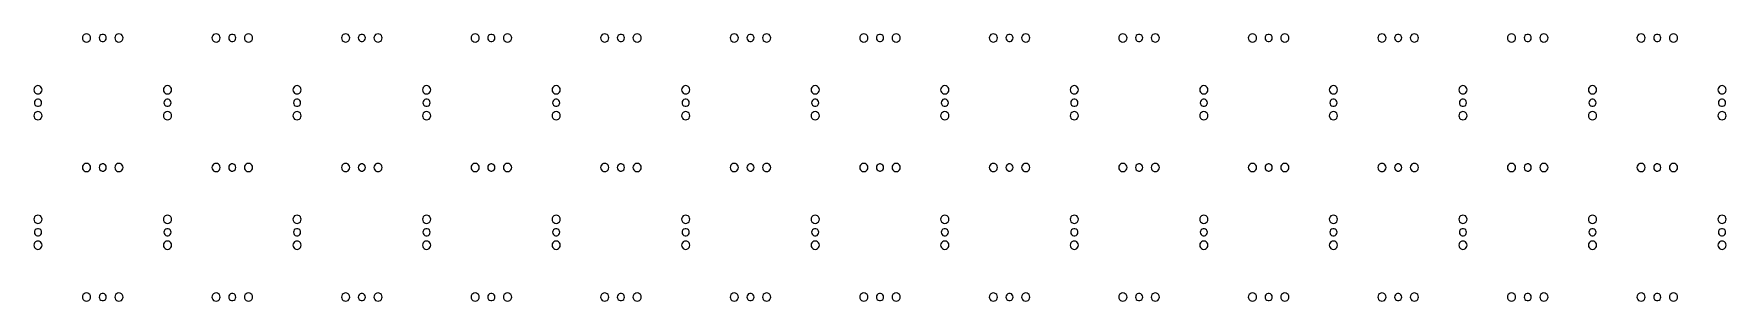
# Model space of a CAD drawing. Extents: x 218 to 2830, y 44 to 456.
import ezdxf

# ---------------------------------------------------------------- set-up
doc = ezdxf.new("R2010")
doc.units = 0
doc.layers.get('0').update_dxf_attribs({"linetype": 'CONTINUOUS'})

msp = doc.modelspace()

# ---------------------------------------------------------------- linework, layer by layer
for points in [[(300.962, 443.961), (302.732, 444.863), (304.137, 446.268), (305.039, 448.038), (305.35, 450), (305.039, 451.962), (304.137, 453.732), (302.732, 455.137), (300.962, 456.039), (299, 456.35), (297.038, 456.039), (295.268, 455.137), (293.863, 453.732), (292.961, 451.962), (292.65, 450), (292.961, 448.038), (293.863, 446.268), (295.268, 444.863), (297.038, 443.961), (299, 443.65)], [(326.778, 445.188), (328.256, 446.429), (329.221, 448.1), (329.556, 450), (329.221, 451.9), (328.256, 453.571), (326.778, 454.812), (324.965, 455.472), (323.035, 455.472), (321.222, 454.812), (319.744, 453.571), (318.779, 451.9), (318.444, 450), (318.779, 448.1), (319.744, 446.429), (321.222, 445.188), (323.035, 444.528), (324.965, 444.528)], [(350.962, 443.961), (352.732, 444.863), (354.137, 446.268), (355.039, 448.038), (355.35, 450), (355.039, 451.962), (354.137, 453.732), (352.732, 455.137), (350.962, 456.039), (349, 456.35), (347.038, 456.039), (345.268, 455.137), (343.863, 453.732), (342.961, 451.962), (342.65, 450), (342.961, 448.038), (343.863, 446.268), (345.268, 444.863), (347.038, 443.961), (349, 443.65)], [(500.962, 443.961), (502.732, 444.863), (504.137, 446.268), (505.039, 448.038), (505.35, 450), (505.039, 451.962), (504.137, 453.732), (502.732, 455.137), (500.962, 456.039), (499, 456.35), (497.038, 456.039), (495.268, 455.137), (493.863, 453.732), (492.961, 451.962), (492.65, 450), (492.961, 448.038), (493.863, 446.268), (495.268, 444.863), (497.038, 443.961), (499, 443.65)], [(526.778, 445.188), (528.256, 446.429), (529.221, 448.1), (529.556, 450), (529.221, 451.9), (528.256, 453.571), (526.778, 454.812), (524.965, 455.472), (523.035, 455.472), (521.222, 454.812), (519.744, 453.571), (518.779, 451.9), (518.444, 450), (518.779, 448.1), (519.744, 446.429), (521.222, 445.188), (523.035, 444.528), (524.965, 444.528)], [(550.962, 443.961), (552.732, 444.863), (554.137, 446.268), (555.039, 448.038), (555.35, 450), (555.039, 451.962), (554.137, 453.732), (552.732, 455.137), (550.962, 456.039), (549, 456.35), (547.038, 456.039), (545.268, 455.137), (543.863, 453.732), (542.961, 451.962), (542.65, 450), (542.961, 448.038), (543.863, 446.268), (545.268, 444.863), (547.038, 443.961), (549, 443.65)], [(700.962, 443.961), (702.732, 444.863), (704.137, 446.268), (705.039, 448.038), (705.35, 450), (705.039, 451.962), (704.137, 453.732), (702.732, 455.137), (700.962, 456.039), (699, 456.35), (697.038, 456.039), (695.268, 455.137), (693.863, 453.732), (692.961, 451.962), (692.65, 450), (692.961, 448.038), (693.863, 446.268), (695.268, 444.863), (697.038, 443.961), (699, 443.65)], [(726.778, 445.188), (728.256, 446.429), (729.221, 448.1), (729.556, 450), (729.221, 451.9), (728.256, 453.571), (726.778, 454.812), (724.965, 455.472), (723.035, 455.472), (721.222, 454.812), (719.744, 453.571), (718.779, 451.9), (718.444, 450), (718.779, 448.1), (719.744, 446.429), (721.222, 445.188), (723.035, 444.528), (724.965, 444.528)], [(750.962, 443.961), (752.732, 444.863), (754.137, 446.268), (755.039, 448.038), (755.35, 450), (755.039, 451.962), (754.137, 453.732), (752.732, 455.137), (750.962, 456.039), (749, 456.35), (747.038, 456.039), (745.268, 455.137), (743.863, 453.732), (742.961, 451.962), (742.65, 450), (742.961, 448.038), (743.863, 446.268), (745.268, 444.863), (747.038, 443.961), (749, 443.65)], [(900.962, 443.961), (902.732, 444.863), (904.137, 446.268), (905.039, 448.038), (905.35, 450), (905.039, 451.962), (904.137, 453.732), (902.732, 455.137), (900.962, 456.039), (899, 456.35), (897.038, 456.039), (895.268, 455.137), (893.863, 453.732), (892.961, 451.962), (892.65, 450), (892.961, 448.038), (893.863, 446.268), (895.268, 444.863), (897.038, 443.961), (899, 443.65)], [(926.778, 445.188), (928.256, 446.429), (929.221, 448.1), (929.556, 450), (929.221, 451.9), (928.256, 453.571), (926.778, 454.812), (924.965, 455.472), (923.035, 455.472), (921.222, 454.812), (919.744, 453.571), (918.779, 451.9), (918.444, 450), (918.779, 448.1), (919.744, 446.429), (921.222, 445.188), (923.035, 444.528), (924.965, 444.528)], [(950.962, 443.961), (952.732, 444.863), (954.137, 446.268), (955.039, 448.038), (955.35, 450), (955.039, 451.962), (954.137, 453.732), (952.732, 455.137), (950.962, 456.039), (949, 456.35), (947.038, 456.039), (945.268, 455.137), (943.863, 453.732), (942.961, 451.962), (942.65, 450), (942.961, 448.038), (943.863, 446.268), (945.268, 444.863), (947.038, 443.961), (949, 443.65)], [(1100.96, 443.961), (1102.73, 444.863), (1104.14, 446.268), (1105.04, 448.038), (1105.35, 450), (1105.04, 451.962), (1104.14, 453.732), (1102.73, 455.137), (1100.96, 456.039), (1099, 456.35), (1097.04, 456.039), (1095.27, 455.137), (1093.86, 453.732), (1092.96, 451.962), (1092.65, 450), (1092.96, 448.038), (1093.86, 446.268), (1095.27, 444.863), (1097.04, 443.961), (1099, 443.65)], [(1126.78, 445.188), (1128.26, 446.429), (1129.22, 448.1), (1129.56, 450), (1129.22, 451.9), (1128.26, 453.571), (1126.78, 454.812), (1124.96, 455.472), (1123.04, 455.472), (1121.22, 454.812), (1119.74, 453.571), (1118.78, 451.9), (1118.44, 450), (1118.78, 448.1), (1119.74, 446.429), (1121.22, 445.188), (1123.04, 444.528), (1124.96, 444.528)], [(1150.96, 443.961), (1152.73, 444.863), (1154.14, 446.268), (1155.04, 448.038), (1155.35, 450), (1155.04, 451.962), (1154.14, 453.732), (1152.73, 455.137), (1150.96, 456.039), (1149, 456.35), (1147.04, 456.039), (1145.27, 455.137), (1143.86, 453.732), (1142.96, 451.962), (1142.65, 450), (1142.96, 448.038), (1143.86, 446.268), (1145.27, 444.863), (1147.04, 443.961), (1149, 443.65)], [(1300.96, 443.961), (1302.73, 444.863), (1304.14, 446.268), (1305.04, 448.038), (1305.35, 450), (1305.04, 451.962), (1304.14, 453.732), (1302.73, 455.137), (1300.96, 456.039), (1299, 456.35), (1297.04, 456.039), (1295.27, 455.137), (1293.86, 453.732), (1292.96, 451.962), (1292.65, 450), (1292.96, 448.038), (1293.86, 446.268), (1295.27, 444.863), (1297.04, 443.961), (1299, 443.65)], [(1326.78, 445.188), (1328.26, 446.429), (1329.22, 448.1), (1329.56, 450), (1329.22, 451.9), (1328.26, 453.571), (1326.78, 454.812), (1324.96, 455.472), (1323.04, 455.472), (1321.22, 454.812), (1319.74, 453.571), (1318.78, 451.9), (1318.44, 450), (1318.78, 448.1), (1319.74, 446.429), (1321.22, 445.188), (1323.04, 444.528), (1324.96, 444.528)], [(1350.96, 443.961), (1352.73, 444.863), (1354.14, 446.268), (1355.04, 448.038), (1355.35, 450), (1355.04, 451.962), (1354.14, 453.732), (1352.73, 455.137), (1350.96, 456.039), (1349, 456.35), (1347.04, 456.039), (1345.27, 455.137), (1343.86, 453.732), (1342.96, 451.962), (1342.65, 450), (1342.96, 448.038), (1343.86, 446.268), (1345.27, 444.863), (1347.04, 443.961), (1349, 443.65)], [(1500.96, 443.961), (1502.73, 444.863), (1504.14, 446.268), (1505.04, 448.038), (1505.35, 450), (1505.04, 451.962), (1504.14, 453.732), (1502.73, 455.137), (1500.96, 456.039), (1499, 456.35), (1497.04, 456.039), (1495.27, 455.137), (1493.86, 453.732), (1492.96, 451.962), (1492.65, 450), (1492.96, 448.038), (1493.86, 446.268), (1495.27, 444.863), (1497.04, 443.961), (1499, 443.65)], [(1526.78, 445.188), (1528.26, 446.429), (1529.22, 448.1), (1529.56, 450), (1529.22, 451.9), (1528.26, 453.571), (1526.78, 454.812), (1524.96, 455.472), (1523.04, 455.472), (1521.22, 454.812), (1519.74, 453.571), (1518.78, 451.9), (1518.44, 450), (1518.78, 448.1), (1519.74, 446.429), (1521.22, 445.188), (1523.04, 444.528), (1524.96, 444.528)], [(1550.96, 443.961), (1552.73, 444.863), (1554.14, 446.268), (1555.04, 448.038), (1555.35, 450), (1555.04, 451.962), (1554.14, 453.732), (1552.73, 455.137), (1550.96, 456.039), (1549, 456.35), (1547.04, 456.039), (1545.27, 455.137), (1543.86, 453.732), (1542.96, 451.962), (1542.65, 450), (1542.96, 448.038), (1543.86, 446.268), (1545.27, 444.863), (1547.04, 443.961), (1549, 443.65)], [(1700.96, 443.961), (1702.73, 444.863), (1704.14, 446.268), (1705.04, 448.038), (1705.35, 450), (1705.04, 451.962), (1704.14, 453.732), (1702.73, 455.137), (1700.96, 456.039), (1699, 456.35), (1697.04, 456.039), (1695.27, 455.137), (1693.86, 453.732), (1692.96, 451.962), (1692.65, 450), (1692.96, 448.038), (1693.86, 446.268), (1695.27, 444.863), (1697.04, 443.961), (1699, 443.65)], [(1726.78, 445.188), (1728.26, 446.429), (1729.22, 448.1), (1729.56, 450), (1729.22, 451.9), (1728.26, 453.571), (1726.78, 454.812), (1724.96, 455.472), (1723.04, 455.472), (1721.22, 454.812), (1719.74, 453.571), (1718.78, 451.9), (1718.44, 450), (1718.78, 448.1), (1719.74, 446.429), (1721.22, 445.188), (1723.04, 444.528), (1724.96, 444.528)], [(1750.96, 443.961), (1752.73, 444.863), (1754.14, 446.268), (1755.04, 448.038), (1755.35, 450), (1755.04, 451.962), (1754.14, 453.732), (1752.73, 455.137), (1750.96, 456.039), (1749, 456.35), (1747.04, 456.039), (1745.27, 455.137), (1743.86, 453.732), (1742.96, 451.962), (1742.65, 450), (1742.96, 448.038), (1743.86, 446.268), (1745.27, 444.863), (1747.04, 443.961), (1749, 443.65)], [(1900.96, 443.961), (1902.73, 444.863), (1904.14, 446.268), (1905.04, 448.038), (1905.35, 450), (1905.04, 451.962), (1904.14, 453.732), (1902.73, 455.137), (1900.96, 456.039), (1899, 456.35), (1897.04, 456.039), (1895.27, 455.137), (1893.86, 453.732), (1892.96, 451.962), (1892.65, 450), (1892.96, 448.038), (1893.86, 446.268), (1895.27, 444.863), (1897.04, 443.961), (1899, 443.65)], [(1926.78, 445.188), (1928.26, 446.429), (1929.22, 448.1), (1929.56, 450), (1929.22, 451.9), (1928.26, 453.571), (1926.78, 454.812), (1924.96, 455.472), (1923.04, 455.472), (1921.22, 454.812), (1919.74, 453.571), (1918.78, 451.9), (1918.44, 450), (1918.78, 448.1), (1919.74, 446.429), (1921.22, 445.188), (1923.04, 444.528), (1924.96, 444.528)], [(1950.96, 443.961), (1952.73, 444.863), (1954.14, 446.268), (1955.04, 448.038), (1955.35, 450), (1955.04, 451.962), (1954.14, 453.732), (1952.73, 455.137), (1950.96, 456.039), (1949, 456.35), (1947.04, 456.039), (1945.27, 455.137), (1943.86, 453.732), (1942.96, 451.962), (1942.65, 450), (1942.96, 448.038), (1943.86, 446.268), (1945.27, 444.863), (1947.04, 443.961), (1949, 443.65)], [(2100.96, 443.961), (2102.73, 444.863), (2104.14, 446.268), (2105.04, 448.038), (2105.35, 450), (2105.04, 451.962), (2104.14, 453.732), (2102.73, 455.137), (2100.96, 456.039), (2099, 456.35), (2097.04, 456.039), (2095.27, 455.137), (2093.86, 453.732), (2092.96, 451.962), (2092.65, 450), (2092.96, 448.038), (2093.86, 446.268), (2095.27, 444.863), (2097.04, 443.961), (2099, 443.65)], [(2126.78, 445.188), (2128.26, 446.429), (2129.22, 448.1), (2129.56, 450), (2129.22, 451.9), (2128.26, 453.571), (2126.78, 454.812), (2124.96, 455.472), (2123.04, 455.472), (2121.22, 454.812), (2119.74, 453.571), (2118.78, 451.9), (2118.44, 450), (2118.78, 448.1), (2119.74, 446.429), (2121.22, 445.188), (2123.04, 444.528), (2124.96, 444.528)], [(2150.96, 443.961), (2152.73, 444.863), (2154.14, 446.268), (2155.04, 448.038), (2155.35, 450), (2155.04, 451.962), (2154.14, 453.732), (2152.73, 455.137), (2150.96, 456.039), (2149, 456.35), (2147.04, 456.039), (2145.27, 455.137), (2143.86, 453.732), (2142.96, 451.962), (2142.65, 450), (2142.96, 448.038), (2143.86, 446.268), (2145.27, 444.863), (2147.04, 443.961), (2149, 443.65)], [(2300.96, 443.961), (2302.73, 444.863), (2304.14, 446.268), (2305.04, 448.038), (2305.35, 450), (2305.04, 451.962), (2304.14, 453.732), (2302.73, 455.137), (2300.96, 456.039), (2299, 456.35), (2297.04, 456.039), (2295.27, 455.137), (2293.86, 453.732), (2292.96, 451.962), (2292.65, 450), (2292.96, 448.038), (2293.86, 446.268), (2295.27, 444.863), (2297.04, 443.961), (2299, 443.65)], [(2326.78, 445.188), (2328.26, 446.429), (2329.22, 448.1), (2329.56, 450), (2329.22, 451.9), (2328.26, 453.571), (2326.78, 454.812), (2324.96, 455.472), (2323.04, 455.472), (2321.22, 454.812), (2319.74, 453.571), (2318.78, 451.9), (2318.44, 450), (2318.78, 448.1), (2319.74, 446.429), (2321.22, 445.188), (2323.04, 444.528), (2324.96, 444.528)], [(2350.96, 443.961), (2352.73, 444.863), (2354.14, 446.268), (2355.04, 448.038), (2355.35, 450), (2355.04, 451.962), (2354.14, 453.732), (2352.73, 455.137), (2350.96, 456.039), (2349, 456.35), (2347.04, 456.039), (2345.27, 455.137), (2343.86, 453.732), (2342.96, 451.962), (2342.65, 450), (2342.96, 448.038), (2343.86, 446.268), (2345.27, 444.863), (2347.04, 443.961), (2349, 443.65)], [(2500.96, 443.961), (2502.73, 444.863), (2504.14, 446.268), (2505.04, 448.038), (2505.35, 450), (2505.04, 451.962), (2504.14, 453.732), (2502.73, 455.137), (2500.96, 456.039), (2499, 456.35), (2497.04, 456.039), (2495.27, 455.137), (2493.86, 453.732), (2492.96, 451.962), (2492.65, 450), (2492.96, 448.038), (2493.86, 446.268), (2495.27, 444.863), (2497.04, 443.961), (2499, 443.65)], [(2526.78, 445.188), (2528.26, 446.429), (2529.22, 448.1), (2529.56, 450), (2529.22, 451.9), (2528.26, 453.571), (2526.78, 454.812), (2524.96, 455.472), (2523.04, 455.472), (2521.22, 454.812), (2519.74, 453.571), (2518.78, 451.9), (2518.44, 450), (2518.78, 448.1), (2519.74, 446.429), (2521.22, 445.188), (2523.04, 444.528), (2524.96, 444.528)], [(2550.96, 443.961), (2552.73, 444.863), (2554.14, 446.268), (2555.04, 448.038), (2555.35, 450), (2555.04, 451.962), (2554.14, 453.732), (2552.73, 455.137), (2550.96, 456.039), (2549, 456.35), (2547.04, 456.039), (2545.27, 455.137), (2543.86, 453.732), (2542.96, 451.962), (2542.65, 450), (2542.96, 448.038), (2543.86, 446.268), (2545.27, 444.863), (2547.04, 443.961), (2549, 443.65)], [(2700.96, 443.961), (2702.73, 444.863), (2704.14, 446.268), (2705.04, 448.038), (2705.35, 450), (2705.04, 451.962), (2704.14, 453.732), (2702.73, 455.137), (2700.96, 456.039), (2699, 456.35), (2697.04, 456.039), (2695.27, 455.137), (2693.86, 453.732), (2692.96, 451.962), (2692.65, 450), (2692.96, 448.038), (2693.86, 446.268), (2695.27, 444.863), (2697.04, 443.961), (2699, 443.65)], [(2726.78, 445.188), (2728.26, 446.429), (2729.22, 448.1), (2729.56, 450), (2729.22, 451.9), (2728.26, 453.571), (2726.78, 454.812), (2724.96, 455.472), (2723.04, 455.472), (2721.22, 454.812), (2719.74, 453.571), (2718.78, 451.9), (2718.44, 450), (2718.78, 448.1), (2719.74, 446.429), (2721.22, 445.188), (2723.04, 444.528), (2724.96, 444.528)], [(2750.96, 443.961), (2752.73, 444.863), (2754.14, 446.268), (2755.04, 448.038), (2755.35, 450), (2755.04, 451.962), (2754.14, 453.732), (2752.73, 455.137), (2750.96, 456.039), (2749, 456.35), (2747.04, 456.039), (2745.27, 455.137), (2743.86, 453.732), (2742.96, 451.962), (2742.65, 450), (2742.96, 448.038), (2743.86, 446.268), (2745.27, 444.863), (2747.04, 443.961), (2749, 443.65)], [(225.962, 363.961), (227.732, 364.863), (229.137, 366.268), (230.039, 368.038), (230.35, 370), (230.039, 371.962), (229.137, 373.732), (227.732, 375.137), (225.962, 376.039), (224, 376.35), (222.038, 376.039), (220.268, 375.137), (218.863, 373.732), (217.961, 371.962), (217.65, 370), (217.961, 368.038), (218.863, 366.268), (220.268, 364.863), (222.038, 363.961), (224, 363.65)], [(425.962, 363.961), (427.732, 364.863), (429.137, 366.268), (430.039, 368.038), (430.35, 370), (430.039, 371.962), (429.137, 373.732), (427.732, 375.137), (425.962, 376.039), (424, 376.35), (422.038, 376.039), (420.268, 375.137), (418.863, 373.732), (417.961, 371.962), (417.65, 370), (417.961, 368.038), (418.863, 366.268), (420.268, 364.863), (422.038, 363.961), (424, 363.65)], [(625.962, 363.961), (627.732, 364.863), (629.137, 366.268), (630.039, 368.038), (630.35, 370), (630.039, 371.962), (629.137, 373.732), (627.732, 375.137), (625.962, 376.039), (624, 376.35), (622.038, 376.039), (620.268, 375.137), (618.863, 373.732), (617.961, 371.962), (617.65, 370), (617.961, 368.038), (618.863, 366.268), (620.268, 364.863), (622.038, 363.961), (624, 363.65)], [(825.962, 363.961), (827.732, 364.863), (829.137, 366.268), (830.039, 368.038), (830.35, 370), (830.039, 371.962), (829.137, 373.732), (827.732, 375.137), (825.962, 376.039), (824, 376.35), (822.038, 376.039), (820.268, 375.137), (818.863, 373.732), (817.961, 371.962), (817.65, 370), (817.961, 368.038), (818.863, 366.268), (820.268, 364.863), (822.038, 363.961), (824, 363.65)], [(1025.96, 363.961), (1027.73, 364.863), (1029.14, 366.268), (1030.04, 368.038), (1030.35, 370), (1030.04, 371.962), (1029.14, 373.732), (1027.73, 375.137), (1025.96, 376.039), (1024, 376.35), (1022.04, 376.039), (1020.27, 375.137), (1018.86, 373.732), (1017.96, 371.962), (1017.65, 370), (1017.96, 368.038), (1018.86, 366.268), (1020.27, 364.863), (1022.04, 363.961), (1024, 363.65)], [(1225.96, 363.961), (1227.73, 364.863), (1229.14, 366.268), (1230.04, 368.038), (1230.35, 370), (1230.04, 371.962), (1229.14, 373.732), (1227.73, 375.137), (1225.96, 376.039), (1224, 376.35), (1222.04, 376.039), (1220.27, 375.137), (1218.86, 373.732), (1217.96, 371.962), (1217.65, 370), (1217.96, 368.038), (1218.86, 366.268), (1220.27, 364.863), (1222.04, 363.961), (1224, 363.65)], [(1425.96, 363.961), (1427.73, 364.863), (1429.14, 366.268), (1430.04, 368.038), (1430.35, 370), (1430.04, 371.962), (1429.14, 373.732), (1427.73, 375.137), (1425.96, 376.039), (1424, 376.35), (1422.04, 376.039), (1420.27, 375.137), (1418.86, 373.732), (1417.96, 371.962), (1417.65, 370), (1417.96, 368.038), (1418.86, 366.268), (1420.27, 364.863), (1422.04, 363.961), (1424, 363.65)], [(1625.96, 363.961), (1627.73, 364.863), (1629.14, 366.268), (1630.04, 368.038), (1630.35, 370), (1630.04, 371.962), (1629.14, 373.732), (1627.73, 375.137), (1625.96, 376.039), (1624, 376.35), (1622.04, 376.039), (1620.27, 375.137), (1618.86, 373.732), (1617.96, 371.962), (1617.65, 370), (1617.96, 368.038), (1618.86, 366.268), (1620.27, 364.863), (1622.04, 363.961), (1624, 363.65)], [(1825.96, 363.961), (1827.73, 364.863), (1829.14, 366.268), (1830.04, 368.038), (1830.35, 370), (1830.04, 371.962), (1829.14, 373.732), (1827.73, 375.137), (1825.96, 376.039), (1824, 376.35), (1822.04, 376.039), (1820.27, 375.137), (1818.86, 373.732), (1817.96, 371.962), (1817.65, 370), (1817.96, 368.038), (1818.86, 366.268), (1820.27, 364.863), (1822.04, 363.961), (1824, 363.65)], [(2025.96, 363.961), (2027.73, 364.863), (2029.14, 366.268), (2030.04, 368.038), (2030.35, 370), (2030.04, 371.962), (2029.14, 373.732), (2027.73, 375.137), (2025.96, 376.039), (2024, 376.35), (2022.04, 376.039), (2020.27, 375.137), (2018.86, 373.732), (2017.96, 371.962), (2017.65, 370), (2017.96, 368.038), (2018.86, 366.268), (2020.27, 364.863), (2022.04, 363.961), (2024, 363.65)], [(2225.96, 363.961), (2227.73, 364.863), (2229.14, 366.268), (2230.04, 368.038), (2230.35, 370), (2230.04, 371.962), (2229.14, 373.732), (2227.73, 375.137), (2225.96, 376.039), (2224, 376.35), (2222.04, 376.039), (2220.27, 375.137), (2218.86, 373.732), (2217.96, 371.962), (2217.65, 370), (2217.96, 368.038), (2218.86, 366.268), (2220.27, 364.863), (2222.04, 363.961), (2224, 363.65)], [(2425.96, 363.961), (2427.73, 364.863), (2429.14, 366.268), (2430.04, 368.038), (2430.35, 370), (2430.04, 371.962), (2429.14, 373.732), (2427.73, 375.137), (2425.96, 376.039), (2424, 376.35), (2422.04, 376.039), (2420.27, 375.137), (2418.86, 373.732), (2417.96, 371.962), (2417.65, 370), (2417.96, 368.038), (2418.86, 366.268), (2420.27, 364.863), (2422.04, 363.961), (2424, 363.65)], [(2625.96, 363.961), (2627.73, 364.863), (2629.14, 366.268), (2630.04, 368.038), (2630.35, 370), (2630.04, 371.962), (2629.14, 373.732), (2627.73, 375.137), (2625.96, 376.039), (2624, 376.35), (2622.04, 376.039), (2620.27, 375.137), (2618.86, 373.732), (2617.96, 371.962), (2617.65, 370), (2617.96, 368.038), (2618.86, 366.268), (2620.27, 364.863), (2622.04, 363.961), (2624, 363.65)], [(2825.96, 363.961), (2827.73, 364.863), (2829.14, 366.268), (2830.04, 368.038), (2830.35, 370), (2830.04, 371.962), (2829.14, 373.732), (2827.73, 375.137), (2825.96, 376.039), (2824, 376.35), (2822.04, 376.039), (2820.27, 375.137), (2818.86, 373.732), (2817.96, 371.962), (2817.65, 370), (2817.96, 368.038), (2818.86, 366.268), (2820.27, 364.863), (2822.04, 363.961), (2824, 363.65)], [(226.778, 345.188), (228.256, 346.429), (229.221, 348.1), (229.556, 350), (229.221, 351.9), (228.256, 353.571), (226.778, 354.812), (224.965, 355.472), (223.035, 355.472), (221.222, 354.812), (219.744, 353.571), (218.779, 351.9), (218.444, 350), (218.779, 348.1), (219.744, 346.429), (221.222, 345.188), (223.035, 344.528), (224.965, 344.528)], [(426.778, 345.188), (428.256, 346.429), (429.221, 348.1), (429.556, 350), (429.221, 351.9), (428.256, 353.571), (426.778, 354.812), (424.965, 355.472), (423.035, 355.472), (421.222, 354.812), (419.744, 353.571), (418.779, 351.9), (418.444, 350), (418.779, 348.1), (419.744, 346.429), (421.222, 345.188), (423.035, 344.528), (424.965, 344.528)], [(626.778, 345.188), (628.256, 346.429), (629.221, 348.1), (629.556, 350), (629.221, 351.9), (628.256, 353.571), (626.778, 354.812), (624.965, 355.472), (623.035, 355.472), (621.222, 354.812), (619.744, 353.571), (618.779, 351.9), (618.444, 350), (618.779, 348.1), (619.744, 346.429), (621.222, 345.188), (623.035, 344.528), (624.965, 344.528)], [(826.778, 345.188), (828.256, 346.429), (829.221, 348.1), (829.556, 350), (829.221, 351.9), (828.256, 353.571), (826.778, 354.812), (824.965, 355.472), (823.035, 355.472), (821.222, 354.812), (819.744, 353.571), (818.779, 351.9), (818.444, 350), (818.779, 348.1), (819.744, 346.429), (821.222, 345.188), (823.035, 344.528), (824.965, 344.528)], [(1026.78, 345.188), (1028.26, 346.429), (1029.22, 348.1), (1029.56, 350), (1029.22, 351.9), (1028.26, 353.571), (1026.78, 354.812), (1024.96, 355.472), (1023.04, 355.472), (1021.22, 354.812), (1019.74, 353.571), (1018.78, 351.9), (1018.44, 350), (1018.78, 348.1), (1019.74, 346.429), (1021.22, 345.188), (1023.04, 344.528), (1024.96, 344.528)], [(1226.78, 345.188), (1228.26, 346.429), (1229.22, 348.1), (1229.56, 350), (1229.22, 351.9), (1228.26, 353.571), (1226.78, 354.812), (1224.96, 355.472), (1223.04, 355.472), (1221.22, 354.812), (1219.74, 353.571), (1218.78, 351.9), (1218.44, 350), (1218.78, 348.1), (1219.74, 346.429), (1221.22, 345.188), (1223.04, 344.528), (1224.96, 344.528)], [(1426.78, 345.188), (1428.26, 346.429), (1429.22, 348.1), (1429.56, 350), (1429.22, 351.9), (1428.26, 353.571), (1426.78, 354.812), (1424.96, 355.472), (1423.04, 355.472), (1421.22, 354.812), (1419.74, 353.571), (1418.78, 351.9), (1418.44, 350), (1418.78, 348.1), (1419.74, 346.429), (1421.22, 345.188), (1423.04, 344.528), (1424.96, 344.528)], [(1626.78, 345.188), (1628.26, 346.429), (1629.22, 348.1), (1629.56, 350), (1629.22, 351.9), (1628.26, 353.571), (1626.78, 354.812), (1624.96, 355.472), (1623.04, 355.472), (1621.22, 354.812), (1619.74, 353.571), (1618.78, 351.9), (1618.44, 350), (1618.78, 348.1), (1619.74, 346.429), (1621.22, 345.188), (1623.04, 344.528), (1624.96, 344.528)], [(1826.78, 345.188), (1828.26, 346.429), (1829.22, 348.1), (1829.56, 350), (1829.22, 351.9), (1828.26, 353.571), (1826.78, 354.812), (1824.96, 355.472), (1823.04, 355.472), (1821.22, 354.812), (1819.74, 353.571), (1818.78, 351.9), (1818.44, 350), (1818.78, 348.1), (1819.74, 346.429), (1821.22, 345.188), (1823.04, 344.528), (1824.96, 344.528)], [(2026.78, 345.188), (2028.26, 346.429), (2029.22, 348.1), (2029.56, 350), (2029.22, 351.9), (2028.26, 353.571), (2026.78, 354.812), (2024.96, 355.472), (2023.04, 355.472), (2021.22, 354.812), (2019.74, 353.571), (2018.78, 351.9), (2018.44, 350), (2018.78, 348.1), (2019.74, 346.429), (2021.22, 345.188), (2023.04, 344.528), (2024.96, 344.528)], [(2226.78, 345.188), (2228.26, 346.429), (2229.22, 348.1), (2229.56, 350), (2229.22, 351.9), (2228.26, 353.571), (2226.78, 354.812), (2224.96, 355.472), (2223.04, 355.472), (2221.22, 354.812), (2219.74, 353.571), (2218.78, 351.9), (2218.44, 350), (2218.78, 348.1), (2219.74, 346.429), (2221.22, 345.188), (2223.04, 344.528), (2224.96, 344.528)], [(2426.78, 345.188), (2428.26, 346.429), (2429.22, 348.1), (2429.56, 350), (2429.22, 351.9), (2428.26, 353.571), (2426.78, 354.812), (2424.96, 355.472), (2423.04, 355.472), (2421.22, 354.812), (2419.74, 353.571), (2418.78, 351.9), (2418.44, 350), (2418.78, 348.1), (2419.74, 346.429), (2421.22, 345.188), (2423.04, 344.528), (2424.96, 344.528)], [(2626.78, 345.188), (2628.26, 346.429), (2629.22, 348.1), (2629.56, 350), (2629.22, 351.9), (2628.26, 353.571), (2626.78, 354.812), (2624.96, 355.472), (2623.04, 355.472), (2621.22, 354.812), (2619.74, 353.571), (2618.78, 351.9), (2618.44, 350), (2618.78, 348.1), (2619.74, 346.429), (2621.22, 345.188), (2623.04, 344.528), (2624.96, 344.528)], [(2826.78, 345.188), (2828.26, 346.429), (2829.22, 348.1), (2829.56, 350), (2829.22, 351.9), (2828.26, 353.571), (2826.78, 354.812), (2824.96, 355.472), (2823.04, 355.472), (2821.22, 354.812), (2819.74, 353.571), (2818.78, 351.9), (2818.44, 350), (2818.78, 348.1), (2819.74, 346.429), (2821.22, 345.188), (2823.04, 344.528), (2824.96, 344.528)], [(225.962, 323.961), (227.732, 324.863), (229.137, 326.268), (230.039, 328.038), (230.35, 330), (230.039, 331.962), (229.137, 333.732), (227.732, 335.137), (225.962, 336.039), (224, 336.35), (222.038, 336.039), (220.268, 335.137), (218.863, 333.732), (217.961, 331.962), (217.65, 330), (217.961, 328.038), (218.863, 326.268), (220.268, 324.863), (222.038, 323.961), (224, 323.65)], [(425.962, 323.961), (427.732, 324.863), (429.137, 326.268), (430.039, 328.038), (430.35, 330), (430.039, 331.962), (429.137, 333.732), (427.732, 335.137), (425.962, 336.039), (424, 336.35), (422.038, 336.039), (420.268, 335.137), (418.863, 333.732), (417.961, 331.962), (417.65, 330), (417.961, 328.038), (418.863, 326.268), (420.268, 324.863), (422.038, 323.961), (424, 323.65)], [(625.962, 323.961), (627.732, 324.863), (629.137, 326.268), (630.039, 328.038), (630.35, 330), (630.039, 331.962), (629.137, 333.732), (627.732, 335.137), (625.962, 336.039), (624, 336.35), (622.038, 336.039), (620.268, 335.137), (618.863, 333.732), (617.961, 331.962), (617.65, 330), (617.961, 328.038), (618.863, 326.268), (620.268, 324.863), (622.038, 323.961), (624, 323.65)], [(825.962, 323.961), (827.732, 324.863), (829.137, 326.268), (830.039, 328.038), (830.35, 330), (830.039, 331.962), (829.137, 333.732), (827.732, 335.137), (825.962, 336.039), (824, 336.35), (822.038, 336.039), (820.268, 335.137), (818.863, 333.732), (817.961, 331.962), (817.65, 330), (817.961, 328.038), (818.863, 326.268), (820.268, 324.863), (822.038, 323.961), (824, 323.65)], [(1025.96, 323.961), (1027.73, 324.863), (1029.14, 326.268), (1030.04, 328.038), (1030.35, 330), (1030.04, 331.962), (1029.14, 333.732), (1027.73, 335.137), (1025.96, 336.039), (1024, 336.35), (1022.04, 336.039), (1020.27, 335.137), (1018.86, 333.732), (1017.96, 331.962), (1017.65, 330), (1017.96, 328.038), (1018.86, 326.268), (1020.27, 324.863), (1022.04, 323.961), (1024, 323.65)], [(1225.96, 323.961), (1227.73, 324.863), (1229.14, 326.268), (1230.04, 328.038), (1230.35, 330), (1230.04, 331.962), (1229.14, 333.732), (1227.73, 335.137), (1225.96, 336.039), (1224, 336.35), (1222.04, 336.039), (1220.27, 335.137), (1218.86, 333.732), (1217.96, 331.962), (1217.65, 330), (1217.96, 328.038), (1218.86, 326.268), (1220.27, 324.863), (1222.04, 323.961), (1224, 323.65)], [(1425.96, 323.961), (1427.73, 324.863), (1429.14, 326.268), (1430.04, 328.038), (1430.35, 330), (1430.04, 331.962), (1429.14, 333.732), (1427.73, 335.137), (1425.96, 336.039), (1424, 336.35), (1422.04, 336.039), (1420.27, 335.137), (1418.86, 333.732), (1417.96, 331.962), (1417.65, 330), (1417.96, 328.038), (1418.86, 326.268), (1420.27, 324.863), (1422.04, 323.961), (1424, 323.65)], [(1625.96, 323.961), (1627.73, 324.863), (1629.14, 326.268), (1630.04, 328.038), (1630.35, 330), (1630.04, 331.962), (1629.14, 333.732), (1627.73, 335.137), (1625.96, 336.039), (1624, 336.35), (1622.04, 336.039), (1620.27, 335.137), (1618.86, 333.732), (1617.96, 331.962), (1617.65, 330), (1617.96, 328.038), (1618.86, 326.268), (1620.27, 324.863), (1622.04, 323.961), (1624, 323.65)], [(1825.96, 323.961), (1827.73, 324.863), (1829.14, 326.268), (1830.04, 328.038), (1830.35, 330), (1830.04, 331.962), (1829.14, 333.732), (1827.73, 335.137), (1825.96, 336.039), (1824, 336.35), (1822.04, 336.039), (1820.27, 335.137), (1818.86, 333.732), (1817.96, 331.962), (1817.65, 330), (1817.96, 328.038), (1818.86, 326.268), (1820.27, 324.863), (1822.04, 323.961), (1824, 323.65)], [(2025.96, 323.961), (2027.73, 324.863), (2029.14, 326.268), (2030.04, 328.038), (2030.35, 330), (2030.04, 331.962), (2029.14, 333.732), (2027.73, 335.137), (2025.96, 336.039), (2024, 336.35), (2022.04, 336.039), (2020.27, 335.137), (2018.86, 333.732), (2017.96, 331.962), (2017.65, 330), (2017.96, 328.038), (2018.86, 326.268), (2020.27, 324.863), (2022.04, 323.961), (2024, 323.65)], [(2225.96, 323.961), (2227.73, 324.863), (2229.14, 326.268), (2230.04, 328.038), (2230.35, 330), (2230.04, 331.962), (2229.14, 333.732), (2227.73, 335.137), (2225.96, 336.039), (2224, 336.35), (2222.04, 336.039), (2220.27, 335.137), (2218.86, 333.732), (2217.96, 331.962), (2217.65, 330), (2217.96, 328.038), (2218.86, 326.268), (2220.27, 324.863), (2222.04, 323.961), (2224, 323.65)], [(2425.96, 323.961), (2427.73, 324.863), (2429.14, 326.268), (2430.04, 328.038), (2430.35, 330), (2430.04, 331.962), (2429.14, 333.732), (2427.73, 335.137), (2425.96, 336.039), (2424, 336.35), (2422.04, 336.039), (2420.27, 335.137), (2418.86, 333.732), (2417.96, 331.962), (2417.65, 330), (2417.96, 328.038), (2418.86, 326.268), (2420.27, 324.863), (2422.04, 323.961), (2424, 323.65)], [(2625.96, 323.961), (2627.73, 324.863), (2629.14, 326.268), (2630.04, 328.038), (2630.35, 330), (2630.04, 331.962), (2629.14, 333.732), (2627.73, 335.137), (2625.96, 336.039), (2624, 336.35), (2622.04, 336.039), (2620.27, 335.137), (2618.86, 333.732), (2617.96, 331.962), (2617.65, 330), (2617.96, 328.038), (2618.86, 326.268), (2620.27, 324.863), (2622.04, 323.961), (2624, 323.65)], [(2825.96, 323.961), (2827.73, 324.863), (2829.14, 326.268), (2830.04, 328.038), (2830.35, 330), (2830.04, 331.962), (2829.14, 333.732), (2827.73, 335.137), (2825.96, 336.039), (2824, 336.35), (2822.04, 336.039), (2820.27, 335.137), (2818.86, 333.732), (2817.96, 331.962), (2817.65, 330), (2817.96, 328.038), (2818.86, 326.268), (2820.27, 324.863), (2822.04, 323.961), (2824, 323.65)], [(300.962, 243.961), (302.732, 244.863), (304.137, 246.268), (305.039, 248.038), (305.35, 250), (305.039, 251.962), (304.137, 253.732), (302.732, 255.137), (300.962, 256.039), (299, 256.35), (297.038, 256.039), (295.268, 255.137), (293.863, 253.732), (292.961, 251.962), (292.65, 250), (292.961, 248.038), (293.863, 246.268), (295.268, 244.863), (297.038, 243.961), (299, 243.65)], [(326.778, 245.188), (328.256, 246.429), (329.221, 248.1), (329.556, 250), (329.221, 251.9), (328.256, 253.571), (326.778, 254.812), (324.965, 255.472), (323.035, 255.472), (321.222, 254.812), (319.744, 253.571), (318.779, 251.9), (318.444, 250), (318.779, 248.1), (319.744, 246.429), (321.222, 245.188), (323.035, 244.528), (324.965, 244.528)], [(350.962, 243.961), (352.732, 244.863), (354.137, 246.268), (355.039, 248.038), (355.35, 250), (355.039, 251.962), (354.137, 253.732), (352.732, 255.137), (350.962, 256.039), (349, 256.35), (347.038, 256.039), (345.268, 255.137), (343.863, 253.732), (342.961, 251.962), (342.65, 250), (342.961, 248.038), (343.863, 246.268), (345.268, 244.863), (347.038, 243.961), (349, 243.65)], [(500.962, 243.961), (502.732, 244.863), (504.137, 246.268), (505.039, 248.038), (505.35, 250), (505.039, 251.962), (504.137, 253.732), (502.732, 255.137), (500.962, 256.039), (499, 256.35), (497.038, 256.039), (495.268, 255.137), (493.863, 253.732), (492.961, 251.962), (492.65, 250), (492.961, 248.038), (493.863, 246.268), (495.268, 244.863), (497.038, 243.961), (499, 243.65)], [(526.778, 245.188), (528.256, 246.429), (529.221, 248.1), (529.556, 250), (529.221, 251.9), (528.256, 253.571), (526.778, 254.812), (524.965, 255.472), (523.035, 255.472), (521.222, 254.812), (519.744, 253.571), (518.779, 251.9), (518.444, 250), (518.779, 248.1), (519.744, 246.429), (521.222, 245.188), (523.035, 244.528), (524.965, 244.528)], [(550.962, 243.961), (552.732, 244.863), (554.137, 246.268), (555.039, 248.038), (555.35, 250), (555.039, 251.962), (554.137, 253.732), (552.732, 255.137), (550.962, 256.039), (549, 256.35), (547.038, 256.039), (545.268, 255.137), (543.863, 253.732), (542.961, 251.962), (542.65, 250), (542.961, 248.038), (543.863, 246.268), (545.268, 244.863), (547.038, 243.961), (549, 243.65)], [(700.962, 243.961), (702.732, 244.863), (704.137, 246.268), (705.039, 248.038), (705.35, 250), (705.039, 251.962), (704.137, 253.732), (702.732, 255.137), (700.962, 256.039), (699, 256.35), (697.038, 256.039), (695.268, 255.137), (693.863, 253.732), (692.961, 251.962), (692.65, 250), (692.961, 248.038), (693.863, 246.268), (695.268, 244.863), (697.038, 243.961), (699, 243.65)], [(726.778, 245.188), (728.256, 246.429), (729.221, 248.1), (729.556, 250), (729.221, 251.9), (728.256, 253.571), (726.778, 254.812), (724.965, 255.472), (723.035, 255.472), (721.222, 254.812), (719.744, 253.571), (718.779, 251.9), (718.444, 250), (718.779, 248.1), (719.744, 246.429), (721.222, 245.188), (723.035, 244.528), (724.965, 244.528)], [(750.962, 243.961), (752.732, 244.863), (754.137, 246.268), (755.039, 248.038), (755.35, 250), (755.039, 251.962), (754.137, 253.732), (752.732, 255.137), (750.962, 256.039), (749, 256.35), (747.038, 256.039), (745.268, 255.137), (743.863, 253.732), (742.961, 251.962), (742.65, 250), (742.961, 248.038), (743.863, 246.268), (745.268, 244.863), (747.038, 243.961), (749, 243.65)], [(900.962, 243.961), (902.732, 244.863), (904.137, 246.268), (905.039, 248.038), (905.35, 250), (905.039, 251.962), (904.137, 253.732), (902.732, 255.137), (900.962, 256.039), (899, 256.35), (897.038, 256.039), (895.268, 255.137), (893.863, 253.732), (892.961, 251.962), (892.65, 250), (892.961, 248.038), (893.863, 246.268), (895.268, 244.863), (897.038, 243.961), (899, 243.65)], [(926.778, 245.188), (928.256, 246.429), (929.221, 248.1), (929.556, 250), (929.221, 251.9), (928.256, 253.571), (926.778, 254.812), (924.965, 255.472), (923.035, 255.472), (921.222, 254.812), (919.744, 253.571), (918.779, 251.9), (918.444, 250), (918.779, 248.1), (919.744, 246.429), (921.222, 245.188), (923.035, 244.528), (924.965, 244.528)], [(950.962, 243.961), (952.732, 244.863), (954.137, 246.268), (955.039, 248.038), (955.35, 250), (955.039, 251.962), (954.137, 253.732), (952.732, 255.137), (950.962, 256.039), (949, 256.35), (947.038, 256.039), (945.268, 255.137), (943.863, 253.732), (942.961, 251.962), (942.65, 250), (942.961, 248.038), (943.863, 246.268), (945.268, 244.863), (947.038, 243.961), (949, 243.65)], [(1100.96, 243.961), (1102.73, 244.863), (1104.14, 246.268), (1105.04, 248.038), (1105.35, 250), (1105.04, 251.962), (1104.14, 253.732), (1102.73, 255.137), (1100.96, 256.039), (1099, 256.35), (1097.04, 256.039), (1095.27, 255.137), (1093.86, 253.732), (1092.96, 251.962), (1092.65, 250), (1092.96, 248.038), (1093.86, 246.268), (1095.27, 244.863), (1097.04, 243.961), (1099, 243.65)], [(1126.78, 245.188), (1128.26, 246.429), (1129.22, 248.1), (1129.56, 250), (1129.22, 251.9), (1128.26, 253.571), (1126.78, 254.812), (1124.96, 255.472), (1123.04, 255.472), (1121.22, 254.812), (1119.74, 253.571), (1118.78, 251.9), (1118.44, 250), (1118.78, 248.1), (1119.74, 246.429), (1121.22, 245.188), (1123.04, 244.528), (1124.96, 244.528)], [(1150.96, 243.961), (1152.73, 244.863), (1154.14, 246.268), (1155.04, 248.038), (1155.35, 250), (1155.04, 251.962), (1154.14, 253.732), (1152.73, 255.137), (1150.96, 256.039), (1149, 256.35), (1147.04, 256.039), (1145.27, 255.137), (1143.86, 253.732), (1142.96, 251.962), (1142.65, 250), (1142.96, 248.038), (1143.86, 246.268), (1145.27, 244.863), (1147.04, 243.961), (1149, 243.65)], [(1300.96, 243.961), (1302.73, 244.863), (1304.14, 246.268), (1305.04, 248.038), (1305.35, 250), (1305.04, 251.962), (1304.14, 253.732), (1302.73, 255.137), (1300.96, 256.039), (1299, 256.35), (1297.04, 256.039), (1295.27, 255.137), (1293.86, 253.732), (1292.96, 251.962), (1292.65, 250), (1292.96, 248.038), (1293.86, 246.268), (1295.27, 244.863), (1297.04, 243.961), (1299, 243.65)], [(1326.78, 245.188), (1328.26, 246.429), (1329.22, 248.1), (1329.56, 250), (1329.22, 251.9), (1328.26, 253.571), (1326.78, 254.812), (1324.96, 255.472), (1323.04, 255.472), (1321.22, 254.812), (1319.74, 253.571), (1318.78, 251.9), (1318.44, 250), (1318.78, 248.1), (1319.74, 246.429), (1321.22, 245.188), (1323.04, 244.528), (1324.96, 244.528)], [(1350.96, 243.961), (1352.73, 244.863), (1354.14, 246.268), (1355.04, 248.038), (1355.35, 250), (1355.04, 251.962), (1354.14, 253.732), (1352.73, 255.137), (1350.96, 256.039), (1349, 256.35), (1347.04, 256.039), (1345.27, 255.137), (1343.86, 253.732), (1342.96, 251.962), (1342.65, 250), (1342.96, 248.038), (1343.86, 246.268), (1345.27, 244.863), (1347.04, 243.961), (1349, 243.65)], [(1500.96, 243.961), (1502.73, 244.863), (1504.14, 246.268), (1505.04, 248.038), (1505.35, 250), (1505.04, 251.962), (1504.14, 253.732), (1502.73, 255.137), (1500.96, 256.039), (1499, 256.35), (1497.04, 256.039), (1495.27, 255.137), (1493.86, 253.732), (1492.96, 251.962), (1492.65, 250), (1492.96, 248.038), (1493.86, 246.268), (1495.27, 244.863), (1497.04, 243.961), (1499, 243.65)], [(1526.78, 245.188), (1528.26, 246.429), (1529.22, 248.1), (1529.56, 250), (1529.22, 251.9), (1528.26, 253.571), (1526.78, 254.812), (1524.96, 255.472), (1523.04, 255.472), (1521.22, 254.812), (1519.74, 253.571), (1518.78, 251.9), (1518.44, 250), (1518.78, 248.1), (1519.74, 246.429), (1521.22, 245.188), (1523.04, 244.528), (1524.96, 244.528)], [(1550.96, 243.961), (1552.73, 244.863), (1554.14, 246.268), (1555.04, 248.038), (1555.35, 250), (1555.04, 251.962), (1554.14, 253.732), (1552.73, 255.137), (1550.96, 256.039), (1549, 256.35), (1547.04, 256.039), (1545.27, 255.137), (1543.86, 253.732), (1542.96, 251.962), (1542.65, 250), (1542.96, 248.038), (1543.86, 246.268), (1545.27, 244.863), (1547.04, 243.961), (1549, 243.65)], [(1700.96, 243.961), (1702.73, 244.863), (1704.14, 246.268), (1705.04, 248.038), (1705.35, 250), (1705.04, 251.962), (1704.14, 253.732), (1702.73, 255.137), (1700.96, 256.039), (1699, 256.35), (1697.04, 256.039), (1695.27, 255.137), (1693.86, 253.732), (1692.96, 251.962), (1692.65, 250), (1692.96, 248.038), (1693.86, 246.268), (1695.27, 244.863), (1697.04, 243.961), (1699, 243.65)], [(1726.78, 245.188), (1728.26, 246.429), (1729.22, 248.1), (1729.56, 250), (1729.22, 251.9), (1728.26, 253.571), (1726.78, 254.812), (1724.96, 255.472), (1723.04, 255.472), (1721.22, 254.812), (1719.74, 253.571), (1718.78, 251.9), (1718.44, 250), (1718.78, 248.1), (1719.74, 246.429), (1721.22, 245.188), (1723.04, 244.528), (1724.96, 244.528)], [(1750.96, 243.961), (1752.73, 244.863), (1754.14, 246.268), (1755.04, 248.038), (1755.35, 250), (1755.04, 251.962), (1754.14, 253.732), (1752.73, 255.137), (1750.96, 256.039), (1749, 256.35), (1747.04, 256.039), (1745.27, 255.137), (1743.86, 253.732), (1742.96, 251.962), (1742.65, 250), (1742.96, 248.038), (1743.86, 246.268), (1745.27, 244.863), (1747.04, 243.961), (1749, 243.65)], [(1900.96, 243.961), (1902.73, 244.863), (1904.14, 246.268), (1905.04, 248.038), (1905.35, 250), (1905.04, 251.962), (1904.14, 253.732), (1902.73, 255.137), (1900.96, 256.039), (1899, 256.35), (1897.04, 256.039), (1895.27, 255.137), (1893.86, 253.732), (1892.96, 251.962), (1892.65, 250), (1892.96, 248.038), (1893.86, 246.268), (1895.27, 244.863), (1897.04, 243.961), (1899, 243.65)], [(1926.78, 245.188), (1928.26, 246.429), (1929.22, 248.1), (1929.56, 250), (1929.22, 251.9), (1928.26, 253.571), (1926.78, 254.812), (1924.96, 255.472), (1923.04, 255.472), (1921.22, 254.812), (1919.74, 253.571), (1918.78, 251.9), (1918.44, 250), (1918.78, 248.1), (1919.74, 246.429), (1921.22, 245.188), (1923.04, 244.528), (1924.96, 244.528)], [(1950.96, 243.961), (1952.73, 244.863), (1954.14, 246.268), (1955.04, 248.038), (1955.35, 250), (1955.04, 251.962), (1954.14, 253.732), (1952.73, 255.137), (1950.96, 256.039), (1949, 256.35), (1947.04, 256.039), (1945.27, 255.137), (1943.86, 253.732), (1942.96, 251.962), (1942.65, 250), (1942.96, 248.038), (1943.86, 246.268), (1945.27, 244.863), (1947.04, 243.961), (1949, 243.65)], [(2100.96, 243.961), (2102.73, 244.863), (2104.14, 246.268), (2105.04, 248.038), (2105.35, 250), (2105.04, 251.962), (2104.14, 253.732), (2102.73, 255.137), (2100.96, 256.039), (2099, 256.35), (2097.04, 256.039), (2095.27, 255.137), (2093.86, 253.732), (2092.96, 251.962), (2092.65, 250), (2092.96, 248.038), (2093.86, 246.268), (2095.27, 244.863), (2097.04, 243.961), (2099, 243.65)], [(2126.78, 245.188), (2128.26, 246.429), (2129.22, 248.1), (2129.56, 250), (2129.22, 251.9), (2128.26, 253.571), (2126.78, 254.812), (2124.96, 255.472), (2123.04, 255.472), (2121.22, 254.812), (2119.74, 253.571), (2118.78, 251.9), (2118.44, 250), (2118.78, 248.1), (2119.74, 246.429), (2121.22, 245.188), (2123.04, 244.528), (2124.96, 244.528)], [(2150.96, 243.961), (2152.73, 244.863), (2154.14, 246.268), (2155.04, 248.038), (2155.35, 250), (2155.04, 251.962), (2154.14, 253.732), (2152.73, 255.137), (2150.96, 256.039), (2149, 256.35), (2147.04, 256.039), (2145.27, 255.137), (2143.86, 253.732), (2142.96, 251.962), (2142.65, 250), (2142.96, 248.038), (2143.86, 246.268), (2145.27, 244.863), (2147.04, 243.961), (2149, 243.65)], [(2300.96, 243.961), (2302.73, 244.863), (2304.14, 246.268), (2305.04, 248.038), (2305.35, 250), (2305.04, 251.962), (2304.14, 253.732), (2302.73, 255.137), (2300.96, 256.039), (2299, 256.35), (2297.04, 256.039), (2295.27, 255.137), (2293.86, 253.732), (2292.96, 251.962), (2292.65, 250), (2292.96, 248.038), (2293.86, 246.268), (2295.27, 244.863), (2297.04, 243.961), (2299, 243.65)], [(2326.78, 245.188), (2328.26, 246.429), (2329.22, 248.1), (2329.56, 250), (2329.22, 251.9), (2328.26, 253.571), (2326.78, 254.812), (2324.96, 255.472), (2323.04, 255.472), (2321.22, 254.812), (2319.74, 253.571), (2318.78, 251.9), (2318.44, 250), (2318.78, 248.1), (2319.74, 246.429), (2321.22, 245.188), (2323.04, 244.528), (2324.96, 244.528)], [(2350.96, 243.961), (2352.73, 244.863), (2354.14, 246.268), (2355.04, 248.038), (2355.35, 250), (2355.04, 251.962), (2354.14, 253.732), (2352.73, 255.137), (2350.96, 256.039), (2349, 256.35), (2347.04, 256.039), (2345.27, 255.137), (2343.86, 253.732), (2342.96, 251.962), (2342.65, 250), (2342.96, 248.038), (2343.86, 246.268), (2345.27, 244.863), (2347.04, 243.961), (2349, 243.65)], [(2500.96, 243.961), (2502.73, 244.863), (2504.14, 246.268), (2505.04, 248.038), (2505.35, 250), (2505.04, 251.962), (2504.14, 253.732), (2502.73, 255.137), (2500.96, 256.039), (2499, 256.35), (2497.04, 256.039), (2495.27, 255.137), (2493.86, 253.732), (2492.96, 251.962), (2492.65, 250), (2492.96, 248.038), (2493.86, 246.268), (2495.27, 244.863), (2497.04, 243.961), (2499, 243.65)], [(2526.78, 245.188), (2528.26, 246.429), (2529.22, 248.1), (2529.56, 250), (2529.22, 251.9), (2528.26, 253.571), (2526.78, 254.812), (2524.96, 255.472), (2523.04, 255.472), (2521.22, 254.812), (2519.74, 253.571), (2518.78, 251.9), (2518.44, 250), (2518.78, 248.1), (2519.74, 246.429), (2521.22, 245.188), (2523.04, 244.528), (2524.96, 244.528)], [(2550.96, 243.961), (2552.73, 244.863), (2554.14, 246.268), (2555.04, 248.038), (2555.35, 250), (2555.04, 251.962), (2554.14, 253.732), (2552.73, 255.137), (2550.96, 256.039), (2549, 256.35), (2547.04, 256.039), (2545.27, 255.137), (2543.86, 253.732), (2542.96, 251.962), (2542.65, 250), (2542.96, 248.038), (2543.86, 246.268), (2545.27, 244.863), (2547.04, 243.961), (2549, 243.65)], [(2700.96, 243.961), (2702.73, 244.863), (2704.14, 246.268), (2705.04, 248.038), (2705.35, 250), (2705.04, 251.962), (2704.14, 253.732), (2702.73, 255.137), (2700.96, 256.039), (2699, 256.35), (2697.04, 256.039), (2695.27, 255.137), (2693.86, 253.732), (2692.96, 251.962), (2692.65, 250), (2692.96, 248.038), (2693.86, 246.268), (2695.27, 244.863), (2697.04, 243.961), (2699, 243.65)], [(2726.78, 245.188), (2728.26, 246.429), (2729.22, 248.1), (2729.56, 250), (2729.22, 251.9), (2728.26, 253.571), (2726.78, 254.812), (2724.96, 255.472), (2723.04, 255.472), (2721.22, 254.812), (2719.74, 253.571), (2718.78, 251.9), (2718.44, 250), (2718.78, 248.1), (2719.74, 246.429), (2721.22, 245.188), (2723.04, 244.528), (2724.96, 244.528)], [(2750.96, 243.961), (2752.73, 244.863), (2754.14, 246.268), (2755.04, 248.038), (2755.35, 250), (2755.04, 251.962), (2754.14, 253.732), (2752.73, 255.137), (2750.96, 256.039), (2749, 256.35), (2747.04, 256.039), (2745.27, 255.137), (2743.86, 253.732), (2742.96, 251.962), (2742.65, 250), (2742.96, 248.038), (2743.86, 246.268), (2745.27, 244.863), (2747.04, 243.961), (2749, 243.65)], [(225.962, 163.961), (227.732, 164.863), (229.137, 166.268), (230.039, 168.038), (230.35, 170), (230.039, 171.962), (229.137, 173.732), (227.732, 175.137), (225.962, 176.039), (224, 176.35), (222.038, 176.039), (220.268, 175.137), (218.863, 173.732), (217.961, 171.962), (217.65, 170), (217.961, 168.038), (218.863, 166.268), (220.268, 164.863), (222.038, 163.961), (224, 163.65)], [(425.962, 163.961), (427.732, 164.863), (429.137, 166.268), (430.039, 168.038), (430.35, 170), (430.039, 171.962), (429.137, 173.732), (427.732, 175.137), (425.962, 176.039), (424, 176.35), (422.038, 176.039), (420.268, 175.137), (418.863, 173.732), (417.961, 171.962), (417.65, 170), (417.961, 168.038), (418.863, 166.268), (420.268, 164.863), (422.038, 163.961), (424, 163.65)], [(625.962, 163.961), (627.732, 164.863), (629.137, 166.268), (630.039, 168.038), (630.35, 170), (630.039, 171.962), (629.137, 173.732), (627.732, 175.137), (625.962, 176.039), (624, 176.35), (622.038, 176.039), (620.268, 175.137), (618.863, 173.732), (617.961, 171.962), (617.65, 170), (617.961, 168.038), (618.863, 166.268), (620.268, 164.863), (622.038, 163.961), (624, 163.65)], [(825.962, 163.961), (827.732, 164.863), (829.137, 166.268), (830.039, 168.038), (830.35, 170), (830.039, 171.962), (829.137, 173.732), (827.732, 175.137), (825.962, 176.039), (824, 176.35), (822.038, 176.039), (820.268, 175.137), (818.863, 173.732), (817.961, 171.962), (817.65, 170), (817.961, 168.038), (818.863, 166.268), (820.268, 164.863), (822.038, 163.961), (824, 163.65)], [(1025.96, 163.961), (1027.73, 164.863), (1029.14, 166.268), (1030.04, 168.038), (1030.35, 170), (1030.04, 171.962), (1029.14, 173.732), (1027.73, 175.137), (1025.96, 176.039), (1024, 176.35), (1022.04, 176.039), (1020.27, 175.137), (1018.86, 173.732), (1017.96, 171.962), (1017.65, 170), (1017.96, 168.038), (1018.86, 166.268), (1020.27, 164.863), (1022.04, 163.961), (1024, 163.65)], [(1225.96, 163.961), (1227.73, 164.863), (1229.14, 166.268), (1230.04, 168.038), (1230.35, 170), (1230.04, 171.962), (1229.14, 173.732), (1227.73, 175.137), (1225.96, 176.039), (1224, 176.35), (1222.04, 176.039), (1220.27, 175.137), (1218.86, 173.732), (1217.96, 171.962), (1217.65, 170), (1217.96, 168.038), (1218.86, 166.268), (1220.27, 164.863), (1222.04, 163.961), (1224, 163.65)], [(1425.96, 163.961), (1427.73, 164.863), (1429.14, 166.268), (1430.04, 168.038), (1430.35, 170), (1430.04, 171.962), (1429.14, 173.732), (1427.73, 175.137), (1425.96, 176.039), (1424, 176.35), (1422.04, 176.039), (1420.27, 175.137), (1418.86, 173.732), (1417.96, 171.962), (1417.65, 170), (1417.96, 168.038), (1418.86, 166.268), (1420.27, 164.863), (1422.04, 163.961), (1424, 163.65)], [(1625.96, 163.961), (1627.73, 164.863), (1629.14, 166.268), (1630.04, 168.038), (1630.35, 170), (1630.04, 171.962), (1629.14, 173.732), (1627.73, 175.137), (1625.96, 176.039), (1624, 176.35), (1622.04, 176.039), (1620.27, 175.137), (1618.86, 173.732), (1617.96, 171.962), (1617.65, 170), (1617.96, 168.038), (1618.86, 166.268), (1620.27, 164.863), (1622.04, 163.961), (1624, 163.65)], [(1825.96, 163.961), (1827.73, 164.863), (1829.14, 166.268), (1830.04, 168.038), (1830.35, 170), (1830.04, 171.962), (1829.14, 173.732), (1827.73, 175.137), (1825.96, 176.039), (1824, 176.35), (1822.04, 176.039), (1820.27, 175.137), (1818.86, 173.732), (1817.96, 171.962), (1817.65, 170), (1817.96, 168.038), (1818.86, 166.268), (1820.27, 164.863), (1822.04, 163.961), (1824, 163.65)], [(2025.96, 163.961), (2027.73, 164.863), (2029.14, 166.268), (2030.04, 168.038), (2030.35, 170), (2030.04, 171.962), (2029.14, 173.732), (2027.73, 175.137), (2025.96, 176.039), (2024, 176.35), (2022.04, 176.039), (2020.27, 175.137), (2018.86, 173.732), (2017.96, 171.962), (2017.65, 170), (2017.96, 168.038), (2018.86, 166.268), (2020.27, 164.863), (2022.04, 163.961), (2024, 163.65)], [(2225.96, 163.961), (2227.73, 164.863), (2229.14, 166.268), (2230.04, 168.038), (2230.35, 170), (2230.04, 171.962), (2229.14, 173.732), (2227.73, 175.137), (2225.96, 176.039), (2224, 176.35), (2222.04, 176.039), (2220.27, 175.137), (2218.86, 173.732), (2217.96, 171.962), (2217.65, 170), (2217.96, 168.038), (2218.86, 166.268), (2220.27, 164.863), (2222.04, 163.961), (2224, 163.65)], [(2425.96, 163.961), (2427.73, 164.863), (2429.14, 166.268), (2430.04, 168.038), (2430.35, 170), (2430.04, 171.962), (2429.14, 173.732), (2427.73, 175.137), (2425.96, 176.039), (2424, 176.35), (2422.04, 176.039), (2420.27, 175.137), (2418.86, 173.732), (2417.96, 171.962), (2417.65, 170), (2417.96, 168.038), (2418.86, 166.268), (2420.27, 164.863), (2422.04, 163.961), (2424, 163.65)], [(2625.96, 163.961), (2627.73, 164.863), (2629.14, 166.268), (2630.04, 168.038), (2630.35, 170), (2630.04, 171.962), (2629.14, 173.732), (2627.73, 175.137), (2625.96, 176.039), (2624, 176.35), (2622.04, 176.039), (2620.27, 175.137), (2618.86, 173.732), (2617.96, 171.962), (2617.65, 170), (2617.96, 168.038), (2618.86, 166.268), (2620.27, 164.863), (2622.04, 163.961), (2624, 163.65)], [(2825.96, 163.961), (2827.73, 164.863), (2829.14, 166.268), (2830.04, 168.038), (2830.35, 170), (2830.04, 171.962), (2829.14, 173.732), (2827.73, 175.137), (2825.96, 176.039), (2824, 176.35), (2822.04, 176.039), (2820.27, 175.137), (2818.86, 173.732), (2817.96, 171.962), (2817.65, 170), (2817.96, 168.038), (2818.86, 166.268), (2820.27, 164.863), (2822.04, 163.961), (2824, 163.65)], [(225.962, 123.961), (227.732, 124.863), (229.137, 126.268), (230.039, 128.038), (230.35, 130), (230.039, 131.962), (229.137, 133.732), (227.732, 135.137), (225.962, 136.039), (224, 136.35), (222.038, 136.039), (220.268, 135.137), (218.863, 133.732), (217.961, 131.962), (217.65, 130), (217.961, 128.038), (218.863, 126.268), (220.268, 124.863), (222.038, 123.961), (224, 123.65)], [(226.778, 145.188), (228.256, 146.429), (229.221, 148.1), (229.556, 150), (229.221, 151.9), (228.256, 153.571), (226.778, 154.812), (224.965, 155.472), (223.035, 155.472), (221.222, 154.812), (219.744, 153.571), (218.779, 151.9), (218.444, 150), (218.779, 148.1), (219.744, 146.429), (221.222, 145.188), (223.035, 144.528), (224.965, 144.528)], [(425.962, 123.961), (427.732, 124.863), (429.137, 126.268), (430.039, 128.038), (430.35, 130), (430.039, 131.962), (429.137, 133.732), (427.732, 135.137), (425.962, 136.039), (424, 136.35), (422.038, 136.039), (420.268, 135.137), (418.863, 133.732), (417.961, 131.962), (417.65, 130), (417.961, 128.038), (418.863, 126.268), (420.268, 124.863), (422.038, 123.961), (424, 123.65)], [(426.778, 145.188), (428.256, 146.429), (429.221, 148.1), (429.556, 150), (429.221, 151.9), (428.256, 153.571), (426.778, 154.812), (424.965, 155.472), (423.035, 155.472), (421.222, 154.812), (419.744, 153.571), (418.779, 151.9), (418.444, 150), (418.779, 148.1), (419.744, 146.429), (421.222, 145.188), (423.035, 144.528), (424.965, 144.528)], [(625.962, 123.961), (627.732, 124.863), (629.137, 126.268), (630.039, 128.038), (630.35, 130), (630.039, 131.962), (629.137, 133.732), (627.732, 135.137), (625.962, 136.039), (624, 136.35), (622.038, 136.039), (620.268, 135.137), (618.863, 133.732), (617.961, 131.962), (617.65, 130), (617.961, 128.038), (618.863, 126.268), (620.268, 124.863), (622.038, 123.961), (624, 123.65)], [(626.778, 145.188), (628.256, 146.429), (629.221, 148.1), (629.556, 150), (629.221, 151.9), (628.256, 153.571), (626.778, 154.812), (624.965, 155.472), (623.035, 155.472), (621.222, 154.812), (619.744, 153.571), (618.779, 151.9), (618.444, 150), (618.779, 148.1), (619.744, 146.429), (621.222, 145.188), (623.035, 144.528), (624.965, 144.528)], [(825.962, 123.961), (827.732, 124.863), (829.137, 126.268), (830.039, 128.038), (830.35, 130), (830.039, 131.962), (829.137, 133.732), (827.732, 135.137), (825.962, 136.039), (824, 136.35), (822.038, 136.039), (820.268, 135.137), (818.863, 133.732), (817.961, 131.962), (817.65, 130), (817.961, 128.038), (818.863, 126.268), (820.268, 124.863), (822.038, 123.961), (824, 123.65)], [(826.778, 145.188), (828.256, 146.429), (829.221, 148.1), (829.556, 150), (829.221, 151.9), (828.256, 153.571), (826.778, 154.812), (824.965, 155.472), (823.035, 155.472), (821.222, 154.812), (819.744, 153.571), (818.779, 151.9), (818.444, 150), (818.779, 148.1), (819.744, 146.429), (821.222, 145.188), (823.035, 144.528), (824.965, 144.528)], [(1025.96, 123.961), (1027.73, 124.863), (1029.14, 126.268), (1030.04, 128.038), (1030.35, 130), (1030.04, 131.962), (1029.14, 133.732), (1027.73, 135.137), (1025.96, 136.039), (1024, 136.35), (1022.04, 136.039), (1020.27, 135.137), (1018.86, 133.732), (1017.96, 131.962), (1017.65, 130), (1017.96, 128.038), (1018.86, 126.268), (1020.27, 124.863), (1022.04, 123.961), (1024, 123.65)], [(1026.78, 145.188), (1028.26, 146.429), (1029.22, 148.1), (1029.56, 150), (1029.22, 151.9), (1028.26, 153.571), (1026.78, 154.812), (1024.96, 155.472), (1023.04, 155.472), (1021.22, 154.812), (1019.74, 153.571), (1018.78, 151.9), (1018.44, 150), (1018.78, 148.1), (1019.74, 146.429), (1021.22, 145.188), (1023.04, 144.528), (1024.96, 144.528)], [(1225.96, 123.961), (1227.73, 124.863), (1229.14, 126.268), (1230.04, 128.038), (1230.35, 130), (1230.04, 131.962), (1229.14, 133.732), (1227.73, 135.137), (1225.96, 136.039), (1224, 136.35), (1222.04, 136.039), (1220.27, 135.137), (1218.86, 133.732), (1217.96, 131.962), (1217.65, 130), (1217.96, 128.038), (1218.86, 126.268), (1220.27, 124.863), (1222.04, 123.961), (1224, 123.65)], [(1226.78, 145.188), (1228.26, 146.429), (1229.22, 148.1), (1229.56, 150), (1229.22, 151.9), (1228.26, 153.571), (1226.78, 154.812), (1224.96, 155.472), (1223.04, 155.472), (1221.22, 154.812), (1219.74, 153.571), (1218.78, 151.9), (1218.44, 150), (1218.78, 148.1), (1219.74, 146.429), (1221.22, 145.188), (1223.04, 144.528), (1224.96, 144.528)], [(1425.96, 123.961), (1427.73, 124.863), (1429.14, 126.268), (1430.04, 128.038), (1430.35, 130), (1430.04, 131.962), (1429.14, 133.732), (1427.73, 135.137), (1425.96, 136.039), (1424, 136.35), (1422.04, 136.039), (1420.27, 135.137), (1418.86, 133.732), (1417.96, 131.962), (1417.65, 130), (1417.96, 128.038), (1418.86, 126.268), (1420.27, 124.863), (1422.04, 123.961), (1424, 123.65)], [(1426.78, 145.188), (1428.26, 146.429), (1429.22, 148.1), (1429.56, 150), (1429.22, 151.9), (1428.26, 153.571), (1426.78, 154.812), (1424.96, 155.472), (1423.04, 155.472), (1421.22, 154.812), (1419.74, 153.571), (1418.78, 151.9), (1418.44, 150), (1418.78, 148.1), (1419.74, 146.429), (1421.22, 145.188), (1423.04, 144.528), (1424.96, 144.528)], [(1625.96, 123.961), (1627.73, 124.863), (1629.14, 126.268), (1630.04, 128.038), (1630.35, 130), (1630.04, 131.962), (1629.14, 133.732), (1627.73, 135.137), (1625.96, 136.039), (1624, 136.35), (1622.04, 136.039), (1620.27, 135.137), (1618.86, 133.732), (1617.96, 131.962), (1617.65, 130), (1617.96, 128.038), (1618.86, 126.268), (1620.27, 124.863), (1622.04, 123.961), (1624, 123.65)], [(1626.78, 145.188), (1628.26, 146.429), (1629.22, 148.1), (1629.56, 150), (1629.22, 151.9), (1628.26, 153.571), (1626.78, 154.812), (1624.96, 155.472), (1623.04, 155.472), (1621.22, 154.812), (1619.74, 153.571), (1618.78, 151.9), (1618.44, 150), (1618.78, 148.1), (1619.74, 146.429), (1621.22, 145.188), (1623.04, 144.528), (1624.96, 144.528)], [(1825.96, 123.961), (1827.73, 124.863), (1829.14, 126.268), (1830.04, 128.038), (1830.35, 130), (1830.04, 131.962), (1829.14, 133.732), (1827.73, 135.137), (1825.96, 136.039), (1824, 136.35), (1822.04, 136.039), (1820.27, 135.137), (1818.86, 133.732), (1817.96, 131.962), (1817.65, 130), (1817.96, 128.038), (1818.86, 126.268), (1820.27, 124.863), (1822.04, 123.961), (1824, 123.65)], [(1826.78, 145.188), (1828.26, 146.429), (1829.22, 148.1), (1829.56, 150), (1829.22, 151.9), (1828.26, 153.571), (1826.78, 154.812), (1824.96, 155.472), (1823.04, 155.472), (1821.22, 154.812), (1819.74, 153.571), (1818.78, 151.9), (1818.44, 150), (1818.78, 148.1), (1819.74, 146.429), (1821.22, 145.188), (1823.04, 144.528), (1824.96, 144.528)], [(2025.96, 123.961), (2027.73, 124.863), (2029.14, 126.268), (2030.04, 128.038), (2030.35, 130), (2030.04, 131.962), (2029.14, 133.732), (2027.73, 135.137), (2025.96, 136.039), (2024, 136.35), (2022.04, 136.039), (2020.27, 135.137), (2018.86, 133.732), (2017.96, 131.962), (2017.65, 130), (2017.96, 128.038), (2018.86, 126.268), (2020.27, 124.863), (2022.04, 123.961), (2024, 123.65)], [(2026.78, 145.188), (2028.26, 146.429), (2029.22, 148.1), (2029.56, 150), (2029.22, 151.9), (2028.26, 153.571), (2026.78, 154.812), (2024.96, 155.472), (2023.04, 155.472), (2021.22, 154.812), (2019.74, 153.571), (2018.78, 151.9), (2018.44, 150), (2018.78, 148.1), (2019.74, 146.429), (2021.22, 145.188), (2023.04, 144.528), (2024.96, 144.528)], [(2225.96, 123.961), (2227.73, 124.863), (2229.14, 126.268), (2230.04, 128.038), (2230.35, 130), (2230.04, 131.962), (2229.14, 133.732), (2227.73, 135.137), (2225.96, 136.039), (2224, 136.35), (2222.04, 136.039), (2220.27, 135.137), (2218.86, 133.732), (2217.96, 131.962), (2217.65, 130), (2217.96, 128.038), (2218.86, 126.268), (2220.27, 124.863), (2222.04, 123.961), (2224, 123.65)], [(2226.78, 145.188), (2228.26, 146.429), (2229.22, 148.1), (2229.56, 150), (2229.22, 151.9), (2228.26, 153.571), (2226.78, 154.812), (2224.96, 155.472), (2223.04, 155.472), (2221.22, 154.812), (2219.74, 153.571), (2218.78, 151.9), (2218.44, 150), (2218.78, 148.1), (2219.74, 146.429), (2221.22, 145.188), (2223.04, 144.528), (2224.96, 144.528)], [(2425.96, 123.961), (2427.73, 124.863), (2429.14, 126.268), (2430.04, 128.038), (2430.35, 130), (2430.04, 131.962), (2429.14, 133.732), (2427.73, 135.137), (2425.96, 136.039), (2424, 136.35), (2422.04, 136.039), (2420.27, 135.137), (2418.86, 133.732), (2417.96, 131.962), (2417.65, 130), (2417.96, 128.038), (2418.86, 126.268), (2420.27, 124.863), (2422.04, 123.961), (2424, 123.65)], [(2426.78, 145.188), (2428.26, 146.429), (2429.22, 148.1), (2429.56, 150), (2429.22, 151.9), (2428.26, 153.571), (2426.78, 154.812), (2424.96, 155.472), (2423.04, 155.472), (2421.22, 154.812), (2419.74, 153.571), (2418.78, 151.9), (2418.44, 150), (2418.78, 148.1), (2419.74, 146.429), (2421.22, 145.188), (2423.04, 144.528), (2424.96, 144.528)], [(2625.96, 123.961), (2627.73, 124.863), (2629.14, 126.268), (2630.04, 128.038), (2630.35, 130), (2630.04, 131.962), (2629.14, 133.732), (2627.73, 135.137), (2625.96, 136.039), (2624, 136.35), (2622.04, 136.039), (2620.27, 135.137), (2618.86, 133.732), (2617.96, 131.962), (2617.65, 130), (2617.96, 128.038), (2618.86, 126.268), (2620.27, 124.863), (2622.04, 123.961), (2624, 123.65)], [(2626.78, 145.188), (2628.26, 146.429), (2629.22, 148.1), (2629.56, 150), (2629.22, 151.9), (2628.26, 153.571), (2626.78, 154.812), (2624.96, 155.472), (2623.04, 155.472), (2621.22, 154.812), (2619.74, 153.571), (2618.78, 151.9), (2618.44, 150), (2618.78, 148.1), (2619.74, 146.429), (2621.22, 145.188), (2623.04, 144.528), (2624.96, 144.528)], [(2825.96, 123.961), (2827.73, 124.863), (2829.14, 126.268), (2830.04, 128.038), (2830.35, 130), (2830.04, 131.962), (2829.14, 133.732), (2827.73, 135.137), (2825.96, 136.039), (2824, 136.35), (2822.04, 136.039), (2820.27, 135.137), (2818.86, 133.732), (2817.96, 131.962), (2817.65, 130), (2817.96, 128.038), (2818.86, 126.268), (2820.27, 124.863), (2822.04, 123.961), (2824, 123.65)], [(2826.78, 145.188), (2828.26, 146.429), (2829.22, 148.1), (2829.56, 150), (2829.22, 151.9), (2828.26, 153.571), (2826.78, 154.812), (2824.96, 155.472), (2823.04, 155.472), (2821.22, 154.812), (2819.74, 153.571), (2818.78, 151.9), (2818.44, 150), (2818.78, 148.1), (2819.74, 146.429), (2821.22, 145.188), (2823.04, 144.528), (2824.96, 144.528)], [(300.962, 43.9608), (302.732, 44.8627), (304.137, 46.2676), (305.039, 48.0377), (305.35, 50), (305.039, 51.9623), (304.137, 53.7324), (302.732, 55.1373), (300.962, 56.0392), (299, 56.35), (297.038, 56.0392), (295.268, 55.1373), (293.863, 53.7324), (292.961, 51.9623), (292.65, 50), (292.961, 48.0377), (293.863, 46.2676), (295.268, 44.8627), (297.038, 43.9608), (299, 43.65)], [(326.778, 45.1881), (328.256, 46.4285), (329.221, 48.0997), (329.556, 50), (329.221, 51.9003), (328.256, 53.5715), (326.778, 54.8119), (324.965, 55.4718), (323.035, 55.4718), (321.222, 54.8119), (319.744, 53.5715), (318.779, 51.9003), (318.444, 50), (318.779, 48.0997), (319.744, 46.4285), (321.222, 45.1881), (323.035, 44.5282), (324.965, 44.5282)], [(350.962, 43.9608), (352.732, 44.8627), (354.137, 46.2676), (355.039, 48.0377), (355.35, 50), (355.039, 51.9623), (354.137, 53.7324), (352.732, 55.1373), (350.962, 56.0392), (349, 56.35), (347.038, 56.0392), (345.268, 55.1373), (343.863, 53.7324), (342.961, 51.9623), (342.65, 50), (342.961, 48.0377), (343.863, 46.2676), (345.268, 44.8627), (347.038, 43.9608), (349, 43.65)], [(500.962, 43.9608), (502.732, 44.8627), (504.137, 46.2676), (505.039, 48.0377), (505.35, 50), (505.039, 51.9623), (504.137, 53.7324), (502.732, 55.1373), (500.962, 56.0392), (499, 56.35), (497.038, 56.0392), (495.268, 55.1373), (493.863, 53.7324), (492.961, 51.9623), (492.65, 50), (492.961, 48.0377), (493.863, 46.2676), (495.268, 44.8627), (497.038, 43.9608), (499, 43.65)], [(526.778, 45.1881), (528.256, 46.4285), (529.221, 48.0997), (529.556, 50), (529.221, 51.9003), (528.256, 53.5715), (526.778, 54.8119), (524.965, 55.4718), (523.035, 55.4718), (521.222, 54.8119), (519.744, 53.5715), (518.779, 51.9003), (518.444, 50), (518.779, 48.0997), (519.744, 46.4285), (521.222, 45.1881), (523.035, 44.5282), (524.965, 44.5282)], [(550.962, 43.9608), (552.732, 44.8627), (554.137, 46.2676), (555.039, 48.0377), (555.35, 50), (555.039, 51.9623), (554.137, 53.7324), (552.732, 55.1373), (550.962, 56.0392), (549, 56.35), (547.038, 56.0392), (545.268, 55.1373), (543.863, 53.7324), (542.961, 51.9623), (542.65, 50), (542.961, 48.0377), (543.863, 46.2676), (545.268, 44.8627), (547.038, 43.9608), (549, 43.65)], [(700.962, 43.9608), (702.732, 44.8627), (704.137, 46.2676), (705.039, 48.0377), (705.35, 50), (705.039, 51.9623), (704.137, 53.7324), (702.732, 55.1373), (700.962, 56.0392), (699, 56.35), (697.038, 56.0392), (695.268, 55.1373), (693.863, 53.7324), (692.961, 51.9623), (692.65, 50), (692.961, 48.0377), (693.863, 46.2676), (695.268, 44.8627), (697.038, 43.9608), (699, 43.65)], [(726.778, 45.1881), (728.256, 46.4285), (729.221, 48.0997), (729.556, 50), (729.221, 51.9003), (728.256, 53.5715), (726.778, 54.8119), (724.965, 55.4718), (723.035, 55.4718), (721.222, 54.8119), (719.744, 53.5715), (718.779, 51.9003), (718.444, 50), (718.779, 48.0997), (719.744, 46.4285), (721.222, 45.1881), (723.035, 44.5282), (724.965, 44.5282)], [(750.962, 43.9608), (752.732, 44.8627), (754.137, 46.2676), (755.039, 48.0377), (755.35, 50), (755.039, 51.9623), (754.137, 53.7324), (752.732, 55.1373), (750.962, 56.0392), (749, 56.35), (747.038, 56.0392), (745.268, 55.1373), (743.863, 53.7324), (742.961, 51.9623), (742.65, 50), (742.961, 48.0377), (743.863, 46.2676), (745.268, 44.8627), (747.038, 43.9608), (749, 43.65)], [(900.962, 43.9608), (902.732, 44.8627), (904.137, 46.2676), (905.039, 48.0377), (905.35, 50), (905.039, 51.9623), (904.137, 53.7324), (902.732, 55.1373), (900.962, 56.0392), (899, 56.35), (897.038, 56.0392), (895.268, 55.1373), (893.863, 53.7324), (892.961, 51.9623), (892.65, 50), (892.961, 48.0377), (893.863, 46.2676), (895.268, 44.8627), (897.038, 43.9608), (899, 43.65)], [(926.778, 45.1881), (928.256, 46.4285), (929.221, 48.0997), (929.556, 50), (929.221, 51.9003), (928.256, 53.5715), (926.778, 54.8119), (924.965, 55.4718), (923.035, 55.4718), (921.222, 54.8119), (919.744, 53.5715), (918.779, 51.9003), (918.444, 50), (918.779, 48.0997), (919.744, 46.4285), (921.222, 45.1881), (923.035, 44.5282), (924.965, 44.5282)], [(950.962, 43.9608), (952.732, 44.8627), (954.137, 46.2676), (955.039, 48.0377), (955.35, 50), (955.039, 51.9623), (954.137, 53.7324), (952.732, 55.1373), (950.962, 56.0392), (949, 56.35), (947.038, 56.0392), (945.268, 55.1373), (943.863, 53.7324), (942.961, 51.9623), (942.65, 50), (942.961, 48.0377), (943.863, 46.2676), (945.268, 44.8627), (947.038, 43.9608), (949, 43.65)], [(1100.96, 43.9608), (1102.73, 44.8627), (1104.14, 46.2676), (1105.04, 48.0377), (1105.35, 50), (1105.04, 51.9623), (1104.14, 53.7324), (1102.73, 55.1373), (1100.96, 56.0392), (1099, 56.35), (1097.04, 56.0392), (1095.27, 55.1373), (1093.86, 53.7324), (1092.96, 51.9623), (1092.65, 50), (1092.96, 48.0377), (1093.86, 46.2676), (1095.27, 44.8627), (1097.04, 43.9608), (1099, 43.65)], [(1126.78, 45.1881), (1128.26, 46.4285), (1129.22, 48.0997), (1129.56, 50), (1129.22, 51.9003), (1128.26, 53.5715), (1126.78, 54.8119), (1124.96, 55.4718), (1123.04, 55.4718), (1121.22, 54.8119), (1119.74, 53.5715), (1118.78, 51.9003), (1118.44, 50), (1118.78, 48.0997), (1119.74, 46.4285), (1121.22, 45.1881), (1123.04, 44.5282), (1124.96, 44.5282)], [(1150.96, 43.9608), (1152.73, 44.8627), (1154.14, 46.2676), (1155.04, 48.0377), (1155.35, 50), (1155.04, 51.9623), (1154.14, 53.7324), (1152.73, 55.1373), (1150.96, 56.0392), (1149, 56.35), (1147.04, 56.0392), (1145.27, 55.1373), (1143.86, 53.7324), (1142.96, 51.9623), (1142.65, 50), (1142.96, 48.0377), (1143.86, 46.2676), (1145.27, 44.8627), (1147.04, 43.9608), (1149, 43.65)], [(1300.96, 43.9608), (1302.73, 44.8627), (1304.14, 46.2676), (1305.04, 48.0377), (1305.35, 50), (1305.04, 51.9623), (1304.14, 53.7324), (1302.73, 55.1373), (1300.96, 56.0392), (1299, 56.35), (1297.04, 56.0392), (1295.27, 55.1373), (1293.86, 53.7324), (1292.96, 51.9623), (1292.65, 50), (1292.96, 48.0377), (1293.86, 46.2676), (1295.27, 44.8627), (1297.04, 43.9608), (1299, 43.65)], [(1326.78, 45.1881), (1328.26, 46.4285), (1329.22, 48.0997), (1329.56, 50), (1329.22, 51.9003), (1328.26, 53.5715), (1326.78, 54.8119), (1324.96, 55.4718), (1323.04, 55.4718), (1321.22, 54.8119), (1319.74, 53.5715), (1318.78, 51.9003), (1318.44, 50), (1318.78, 48.0997), (1319.74, 46.4285), (1321.22, 45.1881), (1323.04, 44.5282), (1324.96, 44.5282)], [(1350.96, 43.9608), (1352.73, 44.8627), (1354.14, 46.2676), (1355.04, 48.0377), (1355.35, 50), (1355.04, 51.9623), (1354.14, 53.7324), (1352.73, 55.1373), (1350.96, 56.0392), (1349, 56.35), (1347.04, 56.0392), (1345.27, 55.1373), (1343.86, 53.7324), (1342.96, 51.9623), (1342.65, 50), (1342.96, 48.0377), (1343.86, 46.2676), (1345.27, 44.8627), (1347.04, 43.9608), (1349, 43.65)], [(1500.96, 43.9608), (1502.73, 44.8627), (1504.14, 46.2676), (1505.04, 48.0377), (1505.35, 50), (1505.04, 51.9623), (1504.14, 53.7324), (1502.73, 55.1373), (1500.96, 56.0392), (1499, 56.35), (1497.04, 56.0392), (1495.27, 55.1373), (1493.86, 53.7324), (1492.96, 51.9623), (1492.65, 50), (1492.96, 48.0377), (1493.86, 46.2676), (1495.27, 44.8627), (1497.04, 43.9608), (1499, 43.65)], [(1526.78, 45.1881), (1528.26, 46.4285), (1529.22, 48.0997), (1529.56, 50), (1529.22, 51.9003), (1528.26, 53.5715), (1526.78, 54.8119), (1524.96, 55.4718), (1523.04, 55.4718), (1521.22, 54.8119), (1519.74, 53.5715), (1518.78, 51.9003), (1518.44, 50), (1518.78, 48.0997), (1519.74, 46.4285), (1521.22, 45.1881), (1523.04, 44.5282), (1524.96, 44.5282)], [(1550.96, 43.9608), (1552.73, 44.8627), (1554.14, 46.2676), (1555.04, 48.0377), (1555.35, 50), (1555.04, 51.9623), (1554.14, 53.7324), (1552.73, 55.1373), (1550.96, 56.0392), (1549, 56.35), (1547.04, 56.0392), (1545.27, 55.1373), (1543.86, 53.7324), (1542.96, 51.9623), (1542.65, 50), (1542.96, 48.0377), (1543.86, 46.2676), (1545.27, 44.8627), (1547.04, 43.9608), (1549, 43.65)], [(1700.96, 43.9608), (1702.73, 44.8627), (1704.14, 46.2676), (1705.04, 48.0377), (1705.35, 50), (1705.04, 51.9623), (1704.14, 53.7324), (1702.73, 55.1373), (1700.96, 56.0392), (1699, 56.35), (1697.04, 56.0392), (1695.27, 55.1373), (1693.86, 53.7324), (1692.96, 51.9623), (1692.65, 50), (1692.96, 48.0377), (1693.86, 46.2676), (1695.27, 44.8627), (1697.04, 43.9608), (1699, 43.65)], [(1726.78, 45.1881), (1728.26, 46.4285), (1729.22, 48.0997), (1729.56, 50), (1729.22, 51.9003), (1728.26, 53.5715), (1726.78, 54.8119), (1724.96, 55.4718), (1723.04, 55.4718), (1721.22, 54.8119), (1719.74, 53.5715), (1718.78, 51.9003), (1718.44, 50), (1718.78, 48.0997), (1719.74, 46.4285), (1721.22, 45.1881), (1723.04, 44.5282), (1724.96, 44.5282)], [(1750.96, 43.9608), (1752.73, 44.8627), (1754.14, 46.2676), (1755.04, 48.0377), (1755.35, 50), (1755.04, 51.9623), (1754.14, 53.7324), (1752.73, 55.1373), (1750.96, 56.0392), (1749, 56.35), (1747.04, 56.0392), (1745.27, 55.1373), (1743.86, 53.7324), (1742.96, 51.9623), (1742.65, 50), (1742.96, 48.0377), (1743.86, 46.2676), (1745.27, 44.8627), (1747.04, 43.9608), (1749, 43.65)], [(1900.96, 43.9608), (1902.73, 44.8627), (1904.14, 46.2676), (1905.04, 48.0377), (1905.35, 50), (1905.04, 51.9623), (1904.14, 53.7324), (1902.73, 55.1373), (1900.96, 56.0392), (1899, 56.35), (1897.04, 56.0392), (1895.27, 55.1373), (1893.86, 53.7324), (1892.96, 51.9623), (1892.65, 50), (1892.96, 48.0377), (1893.86, 46.2676), (1895.27, 44.8627), (1897.04, 43.9608), (1899, 43.65)], [(1926.78, 45.1881), (1928.26, 46.4285), (1929.22, 48.0997), (1929.56, 50), (1929.22, 51.9003), (1928.26, 53.5715), (1926.78, 54.8119), (1924.96, 55.4718), (1923.04, 55.4718), (1921.22, 54.8119), (1919.74, 53.5715), (1918.78, 51.9003), (1918.44, 50), (1918.78, 48.0997), (1919.74, 46.4285), (1921.22, 45.1881), (1923.04, 44.5282), (1924.96, 44.5282)], [(1950.96, 43.9608), (1952.73, 44.8627), (1954.14, 46.2676), (1955.04, 48.0377), (1955.35, 50), (1955.04, 51.9623), (1954.14, 53.7324), (1952.73, 55.1373), (1950.96, 56.0392), (1949, 56.35), (1947.04, 56.0392), (1945.27, 55.1373), (1943.86, 53.7324), (1942.96, 51.9623), (1942.65, 50), (1942.96, 48.0377), (1943.86, 46.2676), (1945.27, 44.8627), (1947.04, 43.9608), (1949, 43.65)], [(2100.96, 43.9608), (2102.73, 44.8627), (2104.14, 46.2676), (2105.04, 48.0377), (2105.35, 50), (2105.04, 51.9623), (2104.14, 53.7324), (2102.73, 55.1373), (2100.96, 56.0392), (2099, 56.35), (2097.04, 56.0392), (2095.27, 55.1373), (2093.86, 53.7324), (2092.96, 51.9623), (2092.65, 50), (2092.96, 48.0377), (2093.86, 46.2676), (2095.27, 44.8627), (2097.04, 43.9608), (2099, 43.65)], [(2126.78, 45.1881), (2128.26, 46.4285), (2129.22, 48.0997), (2129.56, 50), (2129.22, 51.9003), (2128.26, 53.5715), (2126.78, 54.8119), (2124.96, 55.4718), (2123.04, 55.4718), (2121.22, 54.8119), (2119.74, 53.5715), (2118.78, 51.9003), (2118.44, 50), (2118.78, 48.0997), (2119.74, 46.4285), (2121.22, 45.1881), (2123.04, 44.5282), (2124.96, 44.5282)], [(2150.96, 43.9608), (2152.73, 44.8627), (2154.14, 46.2676), (2155.04, 48.0377), (2155.35, 50), (2155.04, 51.9623), (2154.14, 53.7324), (2152.73, 55.1373), (2150.96, 56.0392), (2149, 56.35), (2147.04, 56.0392), (2145.27, 55.1373), (2143.86, 53.7324), (2142.96, 51.9623), (2142.65, 50), (2142.96, 48.0377), (2143.86, 46.2676), (2145.27, 44.8627), (2147.04, 43.9608), (2149, 43.65)], [(2300.96, 43.9608), (2302.73, 44.8627), (2304.14, 46.2676), (2305.04, 48.0377), (2305.35, 50), (2305.04, 51.9623), (2304.14, 53.7324), (2302.73, 55.1373), (2300.96, 56.0392), (2299, 56.35), (2297.04, 56.0392), (2295.27, 55.1373), (2293.86, 53.7324), (2292.96, 51.9623), (2292.65, 50), (2292.96, 48.0377), (2293.86, 46.2676), (2295.27, 44.8627), (2297.04, 43.9608), (2299, 43.65)], [(2326.78, 45.1881), (2328.26, 46.4285), (2329.22, 48.0997), (2329.56, 50), (2329.22, 51.9003), (2328.26, 53.5715), (2326.78, 54.8119), (2324.96, 55.4718), (2323.04, 55.4718), (2321.22, 54.8119), (2319.74, 53.5715), (2318.78, 51.9003), (2318.44, 50), (2318.78, 48.0997), (2319.74, 46.4285), (2321.22, 45.1881), (2323.04, 44.5282), (2324.96, 44.5282)], [(2350.96, 43.9608), (2352.73, 44.8627), (2354.14, 46.2676), (2355.04, 48.0377), (2355.35, 50), (2355.04, 51.9623), (2354.14, 53.7324), (2352.73, 55.1373), (2350.96, 56.0392), (2349, 56.35), (2347.04, 56.0392), (2345.27, 55.1373), (2343.86, 53.7324), (2342.96, 51.9623), (2342.65, 50), (2342.96, 48.0377), (2343.86, 46.2676), (2345.27, 44.8627), (2347.04, 43.9608), (2349, 43.65)], [(2500.96, 43.9608), (2502.73, 44.8627), (2504.14, 46.2676), (2505.04, 48.0377), (2505.35, 50), (2505.04, 51.9623), (2504.14, 53.7324), (2502.73, 55.1373), (2500.96, 56.0392), (2499, 56.35), (2497.04, 56.0392), (2495.27, 55.1373), (2493.86, 53.7324), (2492.96, 51.9623), (2492.65, 50), (2492.96, 48.0377), (2493.86, 46.2676), (2495.27, 44.8627), (2497.04, 43.9608), (2499, 43.65)], [(2526.78, 45.1881), (2528.26, 46.4285), (2529.22, 48.0997), (2529.56, 50), (2529.22, 51.9003), (2528.26, 53.5715), (2526.78, 54.8119), (2524.96, 55.4718), (2523.04, 55.4718), (2521.22, 54.8119), (2519.74, 53.5715), (2518.78, 51.9003), (2518.44, 50), (2518.78, 48.0997), (2519.74, 46.4285), (2521.22, 45.1881), (2523.04, 44.5282), (2524.96, 44.5282)], [(2550.96, 43.9608), (2552.73, 44.8627), (2554.14, 46.2676), (2555.04, 48.0377), (2555.35, 50), (2555.04, 51.9623), (2554.14, 53.7324), (2552.73, 55.1373), (2550.96, 56.0392), (2549, 56.35), (2547.04, 56.0392), (2545.27, 55.1373), (2543.86, 53.7324), (2542.96, 51.9623), (2542.65, 50), (2542.96, 48.0377), (2543.86, 46.2676), (2545.27, 44.8627), (2547.04, 43.9608), (2549, 43.65)], [(2700.96, 43.9608), (2702.73, 44.8627), (2704.14, 46.2676), (2705.04, 48.0377), (2705.35, 50), (2705.04, 51.9623), (2704.14, 53.7324), (2702.73, 55.1373), (2700.96, 56.0392), (2699, 56.35), (2697.04, 56.0392), (2695.27, 55.1373), (2693.86, 53.7324), (2692.96, 51.9623), (2692.65, 50), (2692.96, 48.0377), (2693.86, 46.2676), (2695.27, 44.8627), (2697.04, 43.9608), (2699, 43.65)], [(2726.78, 45.1881), (2728.26, 46.4285), (2729.22, 48.0997), (2729.56, 50), (2729.22, 51.9003), (2728.26, 53.5715), (2726.78, 54.8119), (2724.96, 55.4718), (2723.04, 55.4718), (2721.22, 54.8119), (2719.74, 53.5715), (2718.78, 51.9003), (2718.44, 50), (2718.78, 48.0997), (2719.74, 46.4285), (2721.22, 45.1881), (2723.04, 44.5282), (2724.96, 44.5282)], [(2750.96, 43.9608), (2752.73, 44.8627), (2754.14, 46.2676), (2755.04, 48.0377), (2755.35, 50), (2755.04, 51.9623), (2754.14, 53.7324), (2752.73, 55.1373), (2750.96, 56.0392), (2749, 56.35), (2747.04, 56.0392), (2745.27, 55.1373), (2743.86, 53.7324), (2742.96, 51.9623), (2742.65, 50), (2742.96, 48.0377), (2743.86, 46.2676), (2745.27, 44.8627), (2747.04, 43.9608), (2749, 43.65)]]:
    msp.add_lwpolyline(points, close=True)

doc.saveas('drawing.dxf')
